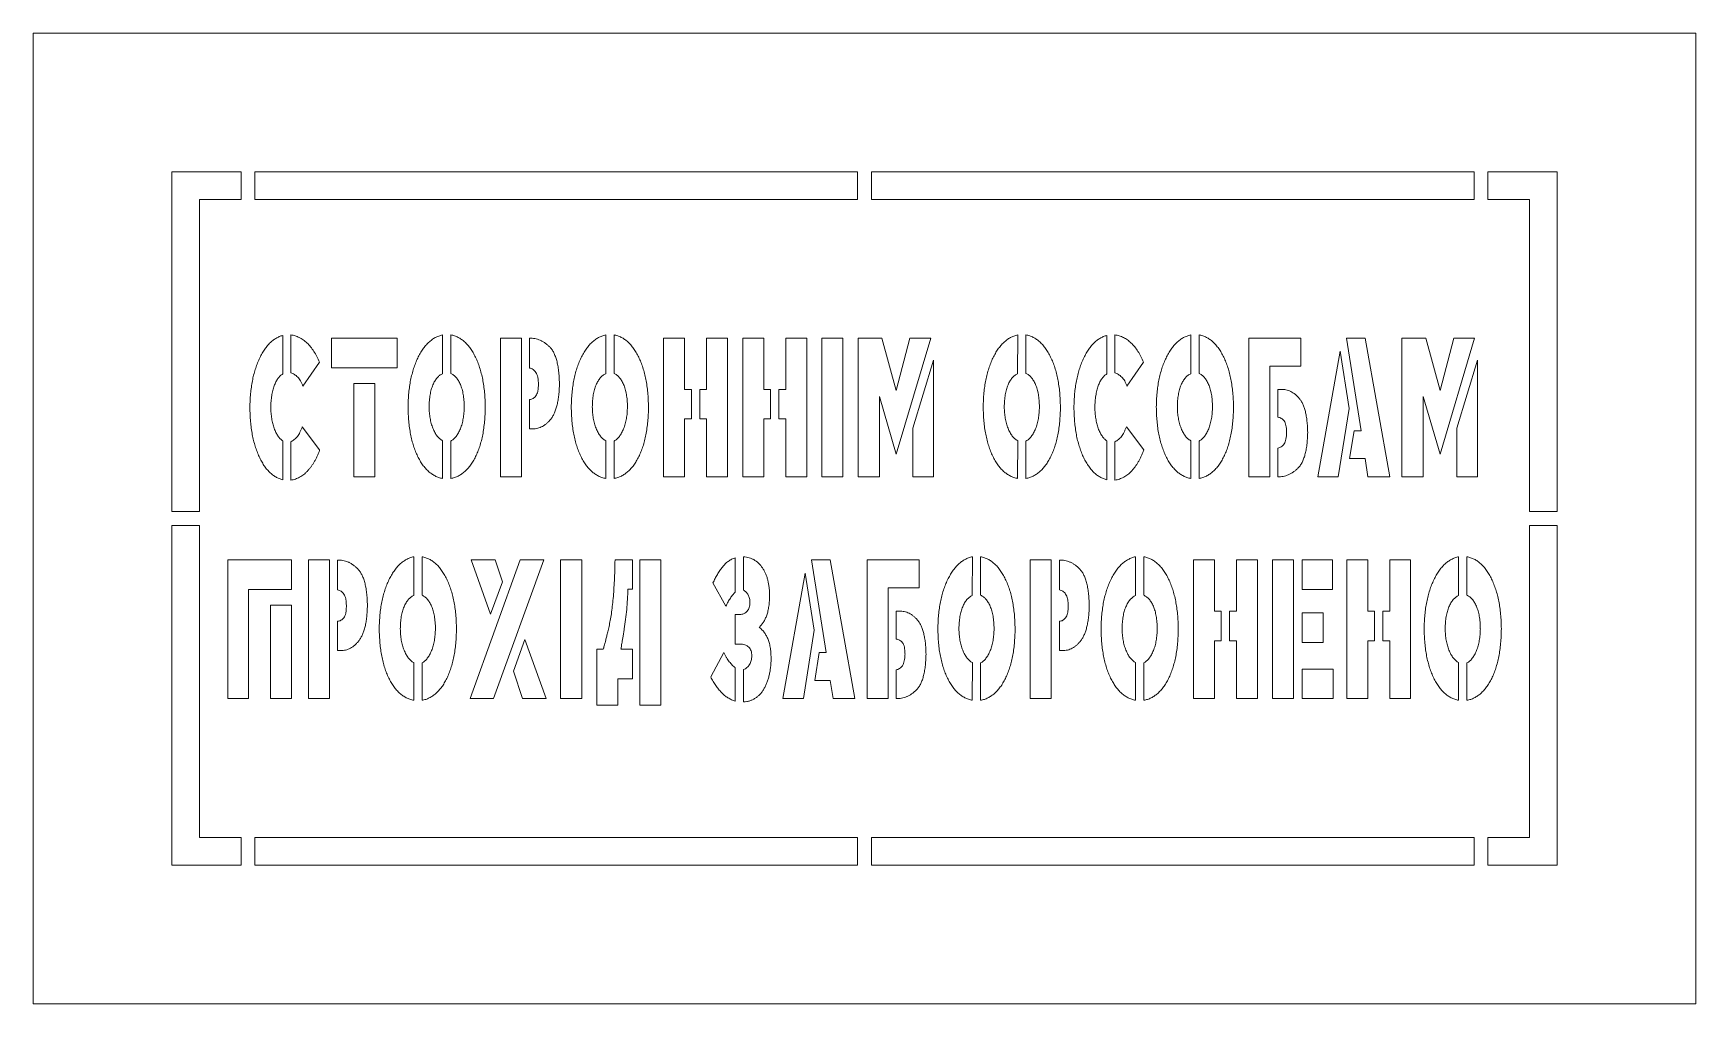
# Model space of a CAD drawing. Header units: millimetres. Extents: x -50 to 550, y -50 to 300.
import ezdxf

# ---------------------------------------------------------------- set-up
doc = ezdxf.new("R2010")
doc.units = ezdxf.units.MM

msp = doc.modelspace()

# ---------------------------------------------------------------- linework, layer by layer
at = {"color": 7, "linetype": 'Continuous', "lineweight": 15}
for p, q in [((-50, -50), (-50, 300)), ((-50, 300), (550, 300)), ((550, -50), (550, 300)), ((0, 250), (0, 127.5)), ((0, 250), (25, 250)), ((25, 250), (25, 240)), ((30, 250), (30, 240)), ((30, 250), (247.5, 250)), ((247.5, 250), (247.5, 240)), ((252.5, 250), (470, 250)), ((252.5, 250), (252.5, 240)), ((470, 250), (470, 240)), ((475, 250), (500, 250)), ((475, 250), (475, 240)), ((500, 250), (500, 127.5)), ((10, 240), (25, 240)), ((10, 240), (10, 127.5)), ((30, 240), (247.5, 240)), ((252.5, 240), (470, 240)), ((475, 240), (490, 240)), ((490, 240), (490, 127.5)), ((40.05, 177.13), (40.05, 191.04)), ((42.96, 191.22), (42.96, 177.52)), ((81.34, 190.04), (57.58, 190.04)), ((57.58, 190.04), (57.58, 179.38)), ((81.34, 179.38), (81.34, 190.04)), ((97.7, 177.23), (97.71, 191.23)), ((100.71, 191.22), (100.71, 177.3)), ((126.18, 190.04), (118.62, 190.04)), ((118.62, 190.04), (118.62, 140.04)), ((126.18, 140.04), (126.18, 190.04)), ((129.12, 190.03), (129.12, 179.25)), ((156.6, 177.23), (156.61, 191.23)), ((159.61, 191.22), (159.61, 177.3)), ((185.09, 190.04), (177.51, 190.04)), ((177.51, 190.04), (177.51, 140.04)), ((185.09, 171.56), (185.09, 190.04)), ((200.58, 190.04), (193.01, 190.04)), ((193.01, 190.04), (193.01, 171.56)), ((200.58, 140.04), (200.58, 190.04)), ((213.64, 190.04), (206.06, 190.04)), ((206.06, 190.04), (206.06, 140.04)), ((213.64, 171.56), (213.64, 190.04)), ((221.57, 190.04), (221.57, 171.56)), ((229.13, 190.04), (221.57, 190.04)), ((229.13, 140.04), (229.13, 190.04)), ((242.21, 190.04), (234.6, 190.04)), ((234.6, 190.04), (234.6, 140.04)), ((242.21, 140.04), (242.21, 190.04)), ((256.24, 190.04), (247.68, 190.04)), ((247.68, 190.04), (247.68, 140.04)), ((261.45, 171.11), (256.24, 190.04)), ((261.45, 148.18), (273.9, 190.04)), ((266.38, 190.04), (261.45, 171.11)), ((273.9, 190.04), (266.38, 190.04)), ((305.27, 177.23), (305.28, 191.23)), ((308.28, 191.22), (308.28, 177.3)), ((337.46, 177.13), (337.46, 191.04)), ((340.37, 191.22), (340.37, 177.52)), ((367.75, 177.23), (367.75, 191.23)), ((370.75, 191.22), (370.76, 177.3)), ((407.46, 190.04), (388.66, 190.04)), ((388.66, 190.04), (388.66, 140.04)), ((407.46, 179.98), (407.46, 190.04)), ((430.64, 190.04), (423.96, 190.04)), ((423.96, 190.04), (429.19, 156.65)), ((439.57, 140.04), (430.64, 190.04)), ((452.55, 190.04), (443.98, 190.04)), ((443.98, 190.04), (443.98, 140.04)), ((457.75, 171.11), (452.55, 190.04)), ((462.69, 190.04), (457.75, 171.11)), ((457.75, 148.18), (470.21, 190.04)), ((470.21, 190.04), (462.69, 190.04)), ((47.33, 172.76), (53.26, 181.38)), ((274.91, 182.09), (267.49, 157.61)), ((274.91, 140.04), (274.91, 182.09)), ((344.73, 172.76), (350.67, 181.38)), ((421.61, 185.33), (413.55, 140.04)), ((424.89, 164.69), (421.61, 185.33)), ((471.22, 182.09), (463.79, 157.61)), ((471.22, 140.04), (471.22, 182.09)), ((57.58, 179.38), (81.34, 179.38)), ((396.23, 179.98), (407.46, 179.98)), ((396.23, 140.04), (396.23, 179.98)), ((65.68, 173.7), (65.68, 140.04)), ((73.25, 173.7), (65.68, 173.7)), ((73.25, 140.04), (73.25, 173.7)), ((132.31, 173.42), (132.32, 173.43)), ((187.53, 171.56), (185.09, 171.56)), ((187.53, 160.9), (187.53, 171.56)), ((193.01, 171.56), (190.54, 171.56)), ((190.54, 171.56), (190.54, 160.9)), ((216.09, 171.56), (213.64, 171.56)), ((216.09, 160.9), (216.09, 171.56)), ((219.09, 171.56), (219.09, 160.9)), ((221.57, 171.56), (219.09, 171.56)), ((255.38, 169.04), (261.45, 148.18)), ((255.38, 140.04), (255.38, 169.04)), ((400.26, 171.55), (399.16, 171.55)), ((399.16, 171.55), (399.16, 161.51)), ((451.68, 140.04), (451.68, 169.04)), ((451.68, 169.04), (457.75, 148.18)), ((105.54, 165.23), (105.55, 165.24)), ((129.12, 167.92), (129.12, 157.37)), ((164.44, 165.23), (164.45, 165.24)), ((313.11, 165.23), (313.12, 165.24)), ((375.59, 165.23), (375.6, 165.24)), ((420.99, 140.04), (424.89, 164.69)), ((53.36, 149.71), (47.09, 158.09)), ((129.12, 157.37), (130.22, 157.37)), ((185.09, 140.04), (185.09, 160.9)), ((185.09, 160.9), (187.53, 160.9)), ((190.54, 160.9), (193.01, 160.9)), ((193.01, 160.9), (193.01, 140.04)), ((213.64, 140.04), (213.64, 160.9)), ((213.64, 160.9), (216.09, 160.9)), ((219.09, 160.9), (221.57, 160.9)), ((221.57, 160.9), (221.57, 140.04)), ((267.49, 157.61), (267.49, 140.04)), ((350.77, 149.71), (344.5, 158.09)), ((402.35, 156.11), (402.36, 156.12)), ((426.75, 156.65), (425.09, 146.59)), ((429.19, 156.65), (426.75, 156.65)), ((463.79, 157.61), (463.79, 140.04)), ((40.05, 138.97), (40.05, 153)), ((42.96, 152.68), (42.96, 138.84)), ((97.7, 139.43), (97.71, 153.05)), ((100.71, 152.92), (100.71, 139.44)), ((156.6, 139.43), (156.61, 153.05)), ((159.61, 152.92), (159.61, 139.44)), ((305.27, 139.43), (305.28, 153.05)), ((308.28, 152.92), (308.28, 139.44)), ((337.46, 138.97), (337.46, 153)), ((340.37, 152.68), (340.37, 138.84)), ((367.75, 139.43), (367.75, 153.05)), ((370.75, 152.92), (370.76, 139.44)), ((399.16, 150.41), (399.16, 140.04)), ((425.09, 146.59), (430.71, 146.59)), ((430.71, 146.59), (431.71, 140.04)), ((65.68, 140.04), (73.25, 140.04)), ((118.62, 140.04), (126.18, 140.04)), ((177.51, 140.04), (185.09, 140.04)), ((193.01, 140.04), (200.58, 140.04)), ((206.06, 140.04), (213.64, 140.04)), ((221.57, 140.04), (229.13, 140.04)), ((234.6, 140.04), (242.21, 140.04)), ((247.68, 140.04), (255.38, 140.04)), ((267.49, 140.04), (274.91, 140.04)), ((388.66, 140.04), (396.23, 140.04)), ((413.55, 140.04), (420.99, 140.04)), ((431.71, 140.04), (439.57, 140.04)), ((443.98, 140.04), (451.68, 140.04)), ((463.79, 140.04), (471.22, 140.04)), ((0, 127.5), (10, 127.5)), ((500, 127.5), (490, 127.5)), ((0, 122.5), (10, 122.5)), ((0, 122.5), (0, 0)), ((10, 122.5), (10, 10)), ((490, 122.5), (490, 10)), ((500, 122.5), (490, 122.5)), ((500, 122.5), (500, 0)), ((20.17, 110.04), (20.17, 60.04)), ((43.26, 110.04), (20.17, 110.04)), ((43.26, 99.38), (43.26, 110.04)), ((56.88, 110.04), (49.32, 110.04)), ((49.32, 110.04), (49.32, 60.04)), ((56.88, 60.04), (56.88, 110.04)), ((59.82, 110.03), (59.82, 99.25)), ((87.3, 97.23), (87.31, 111.23)), ((90.31, 111.22), (90.31, 97.3)), ((125.71, 110.04), (107.65, 60.04)), ((116.65, 110.04), (108.03, 110.04)), ((108.03, 110.04), (115.06, 90.53)), ((116.13, 60.04), (134.23, 110.04)), ((119.3, 102.16), (116.65, 110.04)), ((134.23, 110.04), (125.71, 110.04)), ((147.94, 110.04), (140.32, 110.04)), ((140.32, 110.04), (140.32, 60.04)), ((147.94, 60.04), (147.94, 110.04)), ((166.33, 110.04), (159.96, 110.04)), ((166.33, 99.52), (166.33, 110.04)), ((176.46, 110.04), (168.9, 110.04)), ((168.9, 110.04), (168.9, 57.65)), ((176.46, 57.65), (176.46, 110.04)), ((203.35, 98.46), (203.36, 110.84)), ((206.33, 111.22), (206.33, 99.12)), ((237.59, 110.04), (230.9, 110.04)), ((230.9, 110.04), (236.14, 76.65)), ((246.51, 60.04), (237.59, 110.04)), ((269.73, 110.04), (250.93, 110.04)), ((250.93, 110.04), (250.93, 60.04)), ((269.73, 99.98), (269.73, 110.04)), ((288.91, 97.23), (288.92, 111.23)), ((291.92, 111.22), (291.92, 97.3)), ((317.39, 110.04), (309.82, 110.04)), ((309.82, 110.04), (309.82, 60.04)), ((317.39, 60.04), (317.39, 110.04)), ((320.32, 110.03), (320.32, 99.25)), ((347.81, 97.23), (347.81, 111.23)), ((350.81, 111.22), (350.81, 97.3)), ((376.29, 110.04), (368.71, 110.04)), ((368.71, 110.04), (368.71, 60.04)), ((376.29, 91.56), (376.29, 110.04)), ((391.78, 110.04), (384.22, 110.04)), ((384.22, 110.04), (384.22, 91.56)), ((391.78, 60.04), (391.78, 110.04)), ((404.84, 110.04), (397.28, 110.04)), ((397.28, 110.04), (397.28, 60.04)), ((404.84, 60.04), (404.84, 110.04)), ((418.89, 110.04), (408, 110.04)), ((408, 110.04), (408, 99.38)), ((418.89, 99.38), (418.89, 110.04)), ((431.62, 110.04), (424.03, 110.04)), ((424.03, 110.04), (424.03, 60.04)), ((431.62, 91.56), (431.62, 110.04)), ((447.11, 110.04), (439.54, 110.04)), ((439.54, 110.04), (439.54, 91.56)), ((447.11, 60.04), (447.11, 110.04)), ((464.41, 97.23), (464.42, 111.23)), ((467.42, 111.22), (467.42, 97.3)), ((115.06, 90.53), (119.3, 102.16)), ((228.56, 105.33), (220.49, 60.04)), ((231.83, 84.69), (228.56, 105.33)), ((27.73, 60.04), (27.73, 99.38)), ((27.73, 99.38), (43.26, 99.38)), ((164.6, 99.52), (166.33, 99.52)), ((195.32, 101.75), (199.98, 93.33)), ((258.49, 99.98), (269.73, 99.98)), ((258.49, 60.04), (258.49, 99.98)), ((408, 99.38), (418.89, 99.38)), ((35.64, 93.7), (35.64, 60.04)), ((43.26, 93.7), (35.64, 93.7)), ((43.26, 60.04), (43.26, 93.7)), ((63.01, 93.42), (63.02, 93.43)), ((204.88, 90.36), (203.3, 90.37)), ((203.3, 90.37), (203.3, 79.71)), ((262.52, 91.55), (261.43, 91.55)), ((261.43, 91.55), (261.43, 81.51)), ((323.52, 93.42), (323.53, 93.43)), ((378.74, 91.56), (376.29, 91.56)), ((378.74, 80.9), (378.74, 91.56)), ((384.22, 91.56), (381.74, 91.56)), ((381.74, 91.56), (381.74, 80.9)), ((415.58, 90.96), (408, 90.96)), ((408, 90.96), (408, 80.31)), ((415.58, 80.31), (415.58, 90.96)), ((434.06, 91.56), (431.62, 91.56)), ((434.06, 80.9), (434.06, 91.56)), ((439.54, 91.56), (437.06, 91.56)), ((437.06, 91.56), (437.06, 80.9)), ((59.82, 87.92), (59.82, 77.37)), ((95.14, 85.23), (95.15, 85.24)), ((227.94, 60.04), (231.83, 84.69)), ((296.75, 85.23), (296.76, 85.24)), ((320.32, 87.92), (320.32, 77.37)), ((355.65, 85.23), (355.66, 85.24)), ((472.25, 85.23), (472.26, 85.24)), ((127.47, 81.42), (123.3, 69.92)), ((135.16, 60.04), (127.47, 81.42)), ((203.3, 79.71), (204.92, 79.71)), ((376.29, 60.04), (376.29, 80.9)), ((376.29, 80.9), (378.74, 80.9)), ((381.74, 80.9), (384.22, 80.9)), ((384.22, 80.9), (384.22, 60.04)), ((408, 80.31), (415.58, 80.31)), ((431.62, 60.04), (431.62, 80.9)), ((431.62, 80.9), (434.06, 80.9)), ((437.06, 80.9), (439.54, 80.9)), ((439.54, 80.9), (439.54, 60.04)), ((59.82, 77.37), (60.92, 77.37)), ((87.3, 59.43), (87.31, 73.05)), ((90.31, 72.92), (90.31, 59.44)), ((155.65, 77.85), (153.4, 77.85)), ((153.4, 77.85), (153.4, 57.65)), ((166.33, 77.85), (162.12, 77.85)), ((166.33, 67.19), (166.33, 77.85)), ((199.18, 76.62), (194.5, 67.86)), ((233.69, 76.65), (232.04, 66.59)), ((236.14, 76.65), (233.69, 76.65)), ((264.62, 76.11), (264.63, 76.12)), ((288.91, 59.43), (288.92, 73.05)), ((291.92, 72.92), (291.92, 59.44)), ((320.32, 77.37), (321.42, 77.37)), ((347.81, 59.43), (347.81, 73.05)), ((350.81, 72.92), (350.81, 59.44)), ((464.41, 59.43), (464.42, 73.05)), ((467.42, 72.92), (467.42, 59.44)), ((123.3, 69.92), (126.58, 60.04)), ((160.96, 57.65), (160.96, 67.19)), ((160.96, 67.19), (166.33, 67.19)), ((203.35, 59.16), (203.36, 71.21)), ((206.38, 70.56), (206.39, 58.84)), ((232.04, 66.59), (237.66, 66.59)), ((237.66, 66.59), (238.66, 60.04)), ((261.43, 70.41), (261.43, 60.04)), ((419.1, 70.69), (408, 70.69)), ((408, 70.69), (408, 60.04)), ((419.1, 60.04), (419.1, 70.69)), ((20.17, 60.04), (27.73, 60.04)), ((35.64, 60.04), (43.26, 60.04)), ((49.32, 60.04), (56.88, 60.04)), ((107.65, 60.04), (116.13, 60.04)), ((126.58, 60.04), (135.16, 60.04)), ((140.32, 60.04), (147.94, 60.04)), ((220.49, 60.04), (227.94, 60.04)), ((238.66, 60.04), (246.51, 60.04)), ((250.93, 60.04), (258.49, 60.04)), ((309.82, 60.04), (317.39, 60.04)), ((368.71, 60.04), (376.29, 60.04)), ((384.22, 60.04), (391.78, 60.04)), ((397.28, 60.04), (404.84, 60.04)), ((408, 60.04), (419.1, 60.04)), ((424.03, 60.04), (431.62, 60.04)), ((439.54, 60.04), (447.11, 60.04)), ((153.4, 57.65), (160.96, 57.65)), ((168.9, 57.65), (176.46, 57.65)), ((10, 10), (25, 10)), ((25, 0), (25, 10)), ((30, 10), (247.5, 10)), ((30, 0), (30, 10)), ((247.5, 0), (247.5, 10)), ((252.5, 0), (252.5, 10)), ((252.5, 10), (470, 10)), ((470, 0), (470, 10)), ((475, 10), (490, 10)), ((475, 0), (475, 10)), ((0, 0), (25, 0)), ((30, 0), (247.5, 0)), ((252.5, 0), (470, 0)), ((475, 0), (500, 0)), ((-50, -50), (550, -50))]:
    msp.add_line(p, q, dxfattribs=at)
for points, knots in [([(40.05, 191.04), (39.62, 190.9), (38.76, 190.63), (37.54, 189.99), (36.37, 189.19), (35.28, 188.2), (34.24, 187.04), (33.28, 185.7), (32.36, 184.18), (31.53, 182.5), (30.76, 180.68), (30.09, 178.75), (29.52, 176.72), (29.06, 174.58), (28.69, 172.34), (28.4, 170), (28.24, 167.55), (28.2, 165.89), (28.19, 165.04)], [0, 0, 0, 0, 0.04447, 0.089338, 0.13546, 0.183691, 0.234749, 0.288996, 0.347083, 0.409235, 0.474536, 0.541775, 0.611225, 0.683136, 0.757782, 0.83564, 0.916209, 1, 1, 1, 1]), ([(53.26, 181.38), (52.96, 182.08), (52.37, 183.41), (51.33, 185.27), (50.16, 186.89), (49.07, 188.06), (48.17, 188.89), (47.47, 189.42), (46.76, 189.88), (46.04, 190.3), (45.29, 190.62), (44.53, 190.89), (43.75, 191.11), (43.22, 191.18), (42.96, 191.22)], [0, 0, 0, 0, 0.1516454, 0.2935101, 0.4269803, 0.5527513, 0.6132435, 0.6719907, 0.728724, 0.7840306, 0.8384868, 0.8927284, 0.9462772, 1, 1, 1, 1]), ([(97.71, 191.23), (97.25, 191.1), (96.34, 190.85), (95.04, 190.25), (93.82, 189.47), (92.66, 188.52), (91.58, 187.37), (90.56, 186.04), (89.61, 184.53), (88.73, 182.86), (87.95, 181.03), (87.25, 179.1), (86.67, 177.05), (86.17, 174.9), (85.79, 172.63), (85.52, 170.26), (85.32, 167.78), (85.29, 166.09), (85.28, 165.23)], [0, 0, 0, 0, 0.046186, 0.092075, 0.138569, 0.187139, 0.238062, 0.292213, 0.349866, 0.411433, 0.476058, 0.542943, 0.611876, 0.683568, 0.758114, 0.835482, 0.916173, 1, 1, 1, 1]), ([(113.14, 165.23), (113.11, 166.12), (113.07, 167.86), (112.9, 170.41), (112.61, 172.83), (112.23, 175.14), (111.74, 177.33), (111.14, 179.39), (110.45, 181.33), (109.65, 183.14), (108.77, 184.8), (107.82, 186.28), (106.81, 187.58), (105.72, 188.69), (104.57, 189.62), (103.35, 190.35), (102.06, 190.91), (101.16, 191.12), (100.71, 191.22)], [0, 0, 0, 0, 0.0862973, 0.1688304, 0.2480985, 0.3236104, 0.3959698, 0.4653597, 0.5320437, 0.596319, 0.6571691, 0.7138872, 0.7671602, 0.8170639, 0.8644941, 0.9102165, 0.9550844, 1, 1, 1, 1]), ([(139.9, 173.68), (139.87, 174.47), (139.82, 175.99), (139.63, 178.15), (139.35, 180.12), (138.96, 181.88), (138.47, 183.43), (137.9, 184.78), (137.23, 185.93), (136.42, 186.86), (135.58, 187.63), (134.72, 188.3), (133.83, 188.85), (132.94, 189.32), (132.01, 189.65), (131.06, 189.9), (130.09, 190.03), (129.44, 190.03), (129.12, 190.03)], [0, 0, 0, 0, 0.107175, 0.205796, 0.295282, 0.376488, 0.449947, 0.515651, 0.575585, 0.630317, 0.681928, 0.730917, 0.777702, 0.823514, 0.867526, 0.911491, 0.955729, 1, 1, 1, 1]), ([(156.61, 191.23), (156.15, 191.1), (155.24, 190.85), (153.94, 190.25), (152.72, 189.47), (151.56, 188.52), (150.47, 187.37), (149.46, 186.04), (148.51, 184.53), (147.63, 182.86), (146.85, 181.03), (146.14, 179.1), (145.56, 177.05), (145.07, 174.9), (144.69, 172.63), (144.42, 170.26), (144.22, 167.78), (144.19, 166.09), (144.17, 165.23)], [0, 0, 0, 0, 0.0461864, 0.0920753, 0.1385693, 0.1871386, 0.2380624, 0.2922127, 0.3498659, 0.4114334, 0.476058, 0.5429427, 0.6118761, 0.6835684, 0.758114, 0.8354823, 0.9161735, 1, 1, 1, 1]), ([(172.03, 165.23), (172.01, 166.12), (171.97, 167.86), (171.8, 170.41), (171.5, 172.83), (171.13, 175.14), (170.64, 177.33), (170.04, 179.39), (169.34, 181.33), (168.55, 183.14), (167.67, 184.8), (166.72, 186.28), (165.71, 187.58), (164.62, 188.69), (163.47, 189.62), (162.25, 190.35), (160.96, 190.91), (160.06, 191.12), (159.61, 191.22)], [0, 0, 0, 0, 0.086297, 0.16883, 0.248098, 0.32361, 0.39597, 0.46536, 0.532044, 0.596319, 0.657169, 0.713887, 0.76716, 0.817064, 0.864494, 0.910216, 0.955084, 1, 1, 1, 1]), ([(305.28, 191.23), (304.82, 191.1), (303.91, 190.85), (302.62, 190.25), (301.39, 189.47), (300.23, 188.52), (299.15, 187.37), (298.13, 186.04), (297.18, 184.53), (296.3, 182.86), (295.52, 181.03), (294.82, 179.1), (294.24, 177.05), (293.74, 174.9), (293.36, 172.63), (293.09, 170.26), (292.89, 167.78), (292.86, 166.09), (292.85, 165.23)], [0, 0, 0, 0, 0.0461864, 0.0920753, 0.1385693, 0.1871386, 0.2380624, 0.2922127, 0.3498659, 0.4114334, 0.476058, 0.5429427, 0.6118761, 0.6835684, 0.758114, 0.8354823, 0.9161735, 1, 1, 1, 1]), ([(320.71, 165.23), (320.68, 166.12), (320.64, 167.86), (320.47, 170.41), (320.18, 172.83), (319.8, 175.14), (319.31, 177.33), (318.71, 179.39), (318.02, 181.33), (317.22, 183.14), (316.34, 184.8), (315.39, 186.28), (314.38, 187.58), (313.29, 188.69), (312.14, 189.62), (310.92, 190.35), (309.63, 190.91), (308.73, 191.12), (308.28, 191.22)], [0, 0, 0, 0, 0.0862973, 0.1688304, 0.2480985, 0.3236104, 0.3959698, 0.4653597, 0.5320437, 0.596319, 0.6571691, 0.7138872, 0.7671602, 0.8170639, 0.8644941, 0.9102165, 0.9550844, 1, 1, 1, 1]), ([(337.46, 191.04), (337.03, 190.9), (336.16, 190.63), (334.95, 189.99), (333.78, 189.19), (332.69, 188.2), (331.65, 187.04), (330.68, 185.7), (329.77, 184.18), (328.93, 182.5), (328.16, 180.68), (327.49, 178.75), (326.93, 176.72), (326.46, 174.58), (326.09, 172.34), (325.81, 170), (325.65, 167.55), (325.61, 165.89), (325.59, 165.04)], [0, 0, 0, 0, 0.04447, 0.089338, 0.13546, 0.183691, 0.234749, 0.288996, 0.347083, 0.409235, 0.474536, 0.541775, 0.611225, 0.683136, 0.757782, 0.83564, 0.916209, 1, 1, 1, 1]), ([(350.67, 181.38), (350.37, 182.08), (349.78, 183.41), (348.74, 185.27), (347.56, 186.89), (346.48, 188.06), (345.58, 188.89), (344.88, 189.42), (344.17, 189.88), (343.45, 190.3), (342.7, 190.62), (341.94, 190.89), (341.16, 191.11), (340.63, 191.18), (340.37, 191.22)], [0, 0, 0, 0, 0.151645, 0.29351, 0.42698, 0.552751, 0.613244, 0.671991, 0.728724, 0.784031, 0.838487, 0.892728, 0.946277, 1, 1, 1, 1]), ([(367.75, 191.23), (367.3, 191.1), (366.39, 190.85), (365.09, 190.25), (363.86, 189.47), (362.7, 188.52), (361.62, 187.37), (360.61, 186.04), (359.66, 184.53), (358.78, 182.86), (358, 181.03), (357.29, 179.1), (356.71, 177.05), (356.21, 174.9), (355.84, 172.63), (355.56, 170.26), (355.37, 167.78), (355.34, 166.09), (355.32, 165.23)], [0, 0, 0, 0, 0.0461864, 0.0920753, 0.1385693, 0.1871386, 0.2380624, 0.2922127, 0.3498659, 0.4114334, 0.476058, 0.5429427, 0.6118761, 0.6835684, 0.758114, 0.8354823, 0.9161735, 1, 1, 1, 1]), ([(383.18, 165.23), (383.16, 166.12), (383.12, 167.86), (382.94, 170.41), (382.65, 172.83), (382.28, 175.14), (381.78, 177.33), (381.19, 179.39), (380.49, 181.33), (379.7, 183.14), (378.82, 184.8), (377.86, 186.28), (376.86, 187.58), (375.77, 188.69), (374.62, 189.62), (373.39, 190.35), (372.11, 190.91), (371.21, 191.12), (370.75, 191.22)], [0, 0, 0, 0, 0.0862973, 0.1688304, 0.2480985, 0.3236104, 0.3959698, 0.4653597, 0.5320437, 0.596319, 0.6571691, 0.7138872, 0.7671602, 0.8170639, 0.8644941, 0.9102165, 0.9550844, 1, 1, 1, 1]), ([(35.75, 165.04), (35.76, 165.78), (35.8, 167.21), (36.03, 169.26), (36.4, 171.13), (36.83, 172.56), (37.25, 173.59), (37.57, 174.3), (37.92, 174.93), (38.29, 175.5), (38.7, 176.01), (39.13, 176.45), (39.57, 176.83), (39.89, 177.03), (40.05, 177.13)], [0, 0, 0, 0, 0.1671403, 0.3211794, 0.4637146, 0.5952463, 0.6570172, 0.7148562, 0.7692938, 0.8202705, 0.8685105, 0.9144692, 0.9581339, 1, 1, 1, 1]), ([(42.96, 177.52), (43.18, 177.45), (43.62, 177.3), (44.26, 176.95), (44.87, 176.52), (45.46, 175.98), (46.02, 175.35), (46.52, 174.59), (46.96, 173.72), (47.2, 173.09), (47.33, 172.76)], [0, 0, 0, 0, 0.1032951, 0.208794, 0.3211803, 0.4390235, 0.5648111, 0.6998415, 0.8431392, 1, 1, 1, 1]), ([(92.87, 165.23), (92.89, 166), (92.93, 167.48), (93.19, 169.58), (93.6, 171.46), (94.09, 172.89), (94.56, 173.9), (94.92, 174.58), (95.32, 175.18), (95.73, 175.74), (96.19, 176.21), (96.66, 176.62), (97.16, 176.97), (97.52, 177.15), (97.7, 177.23)], [0, 0, 0, 0, 0.1703976, 0.3253505, 0.4674047, 0.5967857, 0.6572874, 0.7134936, 0.7669897, 0.8179232, 0.865499, 0.9117339, 0.9561018, 1, 1, 1, 1]), ([(100.71, 177.3), (100.88, 177.22), (101.23, 177.05), (101.72, 176.73), (102.19, 176.34), (102.63, 175.88), (103.04, 175.34), (103.45, 174.74), (103.82, 174.07), (104.16, 173.33), (104.48, 172.53), (104.76, 171.67), (104.99, 170.74), (105.18, 169.75), (105.34, 168.71), (105.45, 167.6), (105.53, 166.44), (105.54, 165.64), (105.54, 165.23)], [0, 0, 0, 0, 0.041844, 0.084239, 0.128796, 0.175126, 0.224681, 0.277293, 0.333496, 0.393022, 0.456124, 0.522804, 0.593139, 0.666206, 0.743506, 0.825118, 0.910588, 1, 1, 1, 1]), ([(129.12, 179.25), (129.34, 179.2), (129.78, 179.09), (130.4, 178.77), (130.94, 178.3), (131.43, 177.69), (131.83, 176.9), (132.1, 175.92), (132.28, 174.74), (132.3, 173.88), (132.31, 173.42)], [0, 0, 0, 0, 0.094293, 0.186667, 0.28407, 0.389053, 0.507242, 0.646459, 0.809926, 1, 1, 1, 1]), ([(151.76, 165.23), (151.79, 166), (151.83, 167.48), (152.09, 169.58), (152.5, 171.46), (152.98, 172.89), (153.45, 173.9), (153.81, 174.58), (154.22, 175.18), (154.63, 175.74), (155.09, 176.21), (155.56, 176.62), (156.06, 176.97), (156.42, 177.15), (156.6, 177.23)], [0, 0, 0, 0, 0.1703976, 0.3253505, 0.4674047, 0.5967857, 0.6572874, 0.7134936, 0.7669897, 0.8179232, 0.865499, 0.9117339, 0.9561018, 1, 1, 1, 1]), ([(159.61, 177.3), (159.78, 177.22), (160.13, 177.05), (160.62, 176.73), (161.08, 176.34), (161.53, 175.88), (161.94, 175.34), (162.35, 174.74), (162.71, 174.07), (163.06, 173.33), (163.37, 172.53), (163.66, 171.67), (163.88, 170.74), (164.08, 169.75), (164.24, 168.71), (164.35, 167.6), (164.42, 166.44), (164.44, 165.64), (164.44, 165.23)], [0, 0, 0, 0, 0.0418443, 0.0842385, 0.1287961, 0.1751262, 0.2246807, 0.2772932, 0.3334957, 0.3930215, 0.4561241, 0.5228035, 0.5931395, 0.6662061, 0.7435056, 0.8251182, 0.9105875, 1, 1, 1, 1]), ([(300.44, 165.23), (300.46, 166), (300.5, 167.48), (300.76, 169.58), (301.17, 171.46), (301.66, 172.89), (302.13, 173.9), (302.49, 174.58), (302.9, 175.18), (303.3, 175.74), (303.76, 176.21), (304.23, 176.62), (304.73, 176.97), (305.09, 177.15), (305.27, 177.23)], [0, 0, 0, 0, 0.1703976, 0.3253505, 0.4674047, 0.5967857, 0.6572874, 0.7134936, 0.7669897, 0.8179232, 0.865499, 0.9117339, 0.9561018, 1, 1, 1, 1]), ([(308.28, 177.3), (308.45, 177.22), (308.8, 177.05), (309.29, 176.73), (309.76, 176.34), (310.2, 175.88), (310.61, 175.34), (311.02, 174.74), (311.39, 174.07), (311.73, 173.33), (312.05, 172.53), (312.33, 171.67), (312.56, 170.74), (312.75, 169.75), (312.91, 168.71), (313.02, 167.6), (313.1, 166.44), (313.11, 165.64), (313.11, 165.23)], [0, 0, 0, 0, 0.041844, 0.084239, 0.128796, 0.175126, 0.224681, 0.277293, 0.333496, 0.393022, 0.456124, 0.522804, 0.593139, 0.666206, 0.743506, 0.825118, 0.910588, 1, 1, 1, 1]), ([(333.16, 165.04), (333.17, 165.78), (333.2, 167.21), (333.44, 169.26), (333.8, 171.13), (334.23, 172.56), (334.65, 173.59), (334.97, 174.3), (335.33, 174.93), (335.7, 175.5), (336.1, 176.01), (336.53, 176.45), (336.98, 176.83), (337.3, 177.03), (337.46, 177.13)], [0, 0, 0, 0, 0.16714, 0.321179, 0.463715, 0.595246, 0.657017, 0.714856, 0.769294, 0.82027, 0.86851, 0.914469, 0.958134, 1, 1, 1, 1]), ([(340.37, 177.52), (340.59, 177.45), (341.03, 177.3), (341.66, 176.95), (342.28, 176.52), (342.87, 175.98), (343.43, 175.35), (343.93, 174.59), (344.37, 173.72), (344.61, 173.09), (344.73, 172.76)], [0, 0, 0, 0, 0.103295, 0.208794, 0.32118, 0.439023, 0.564811, 0.699841, 0.843139, 1, 1, 1, 1]), ([(362.91, 165.23), (362.93, 166), (362.97, 167.48), (363.24, 169.58), (363.64, 171.46), (364.13, 172.89), (364.6, 173.9), (364.96, 174.58), (365.37, 175.18), (365.78, 175.74), (366.24, 176.21), (366.71, 176.62), (367.2, 176.97), (367.57, 177.15), (367.75, 177.23)], [0, 0, 0, 0, 0.1703976, 0.3253505, 0.4674047, 0.5967857, 0.6572874, 0.7134936, 0.7669897, 0.8179232, 0.865499, 0.9117339, 0.9561018, 1, 1, 1, 1]), ([(370.76, 177.3), (370.93, 177.22), (371.28, 177.05), (371.77, 176.73), (372.23, 176.34), (372.67, 175.88), (373.09, 175.34), (373.49, 174.74), (373.86, 174.07), (374.21, 173.33), (374.52, 172.53), (374.8, 171.67), (375.03, 170.74), (375.23, 169.75), (375.39, 168.71), (375.49, 167.6), (375.57, 166.44), (375.58, 165.64), (375.59, 165.23)], [0, 0, 0, 0, 0.041844, 0.084239, 0.128796, 0.175126, 0.224681, 0.277293, 0.333496, 0.393022, 0.456124, 0.522804, 0.593139, 0.666206, 0.743506, 0.825118, 0.910588, 1, 1, 1, 1]), ([(132.32, 173.43), (132.3, 172.96), (132.27, 172.09), (132.11, 170.91), (131.83, 169.95), (131.42, 169.21), (130.92, 168.68), (130.38, 168.27), (129.77, 168), (129.33, 167.95), (129.12, 167.92)], [0, 0, 0, 0, 0.198716, 0.366621, 0.505834, 0.620896, 0.721593, 0.814888, 0.906417, 1, 1, 1, 1]), ([(130.22, 157.37), (130.53, 157.37), (131.14, 157.37), (132.05, 157.53), (132.94, 157.8), (133.79, 158.2), (134.62, 158.72), (135.41, 159.35), (136.17, 160.11), (136.91, 160.98), (137.58, 162.01), (138.18, 163.19), (138.68, 164.54), (139.09, 166.05), (139.42, 167.73), (139.67, 169.57), (139.84, 171.57), (139.88, 172.96), (139.9, 173.68)], [0, 0, 0, 0, 0.043951, 0.087276, 0.130628, 0.174797, 0.22053, 0.268501, 0.318673, 0.372785, 0.430355, 0.492635, 0.560411, 0.634507, 0.714971, 0.8026, 0.897681, 1, 1, 1, 1]), ([(409.95, 156.05), (409.92, 156.76), (409.88, 158.13), (409.72, 160.09), (409.47, 161.88), (409.14, 163.5), (408.72, 164.96), (408.23, 166.24), (407.63, 167.36), (406.95, 168.31), (406.2, 169.09), (405.46, 169.8), (404.65, 170.36), (403.84, 170.84), (402.98, 171.18), (402.1, 171.43), (401.18, 171.55), (400.57, 171.55), (400.26, 171.55)], [0, 0, 0, 0, 0.103993, 0.199634, 0.287615, 0.368243, 0.441481, 0.508303, 0.569615, 0.62553, 0.678187, 0.727971, 0.775446, 0.821373, 0.865949, 0.910205, 0.954614, 1, 1, 1, 1]), ([(28.19, 165.04), (28.2, 164.16), (28.24, 162.46), (28.41, 159.95), (28.67, 157.57), (29.04, 155.29), (29.5, 153.13), (30.07, 151.09), (30.73, 149.15), (31.49, 147.34), (32.32, 145.68), (33.23, 144.18), (34.19, 142.86), (35.24, 141.72), (36.34, 140.75), (37.51, 139.98), (38.74, 139.34), (39.62, 139.09), (40.05, 138.97)], [0, 0, 0, 0, 0.085813, 0.167806, 0.246756, 0.321883, 0.394329, 0.463726, 0.530528, 0.595103, 0.656262, 0.713537, 0.76702, 0.817144, 0.864957, 0.91076, 0.955401, 1, 1, 1, 1]), ([(40.05, 153), (39.74, 153.25), (39.07, 153.75), (38.28, 154.81), (37.53, 156.07), (36.92, 157.58), (36.4, 159.25), (36.04, 161.07), (35.8, 163.01), (35.77, 164.35), (35.75, 165.04)], [0, 0, 0, 0, 0.090131, 0.18851, 0.298849, 0.422135, 0.556461, 0.696191, 0.843974, 1, 1, 1, 1]), ([(85.28, 165.23), (85.29, 164.35), (85.33, 162.62), (85.51, 160.09), (85.77, 157.68), (86.15, 155.4), (86.63, 153.23), (87.23, 151.2), (87.89, 149.27), (88.69, 147.49), (89.55, 145.85), (90.5, 144.39), (91.51, 143.1), (92.6, 142), (93.77, 141.07), (95.01, 140.33), (96.32, 139.77), (97.24, 139.54), (97.7, 139.43)], [0, 0, 0, 0, 0.086074, 0.16868, 0.247336, 0.322593, 0.394623, 0.463371, 0.529583, 0.593196, 0.653646, 0.709948, 0.762987, 0.813331, 0.861213, 0.907819, 0.953846, 1, 1, 1, 1]), ([(97.71, 153.05), (97.53, 153.15), (97.17, 153.35), (96.67, 153.76), (96.2, 154.22), (95.76, 154.75), (95.32, 155.34), (94.94, 156.02), (94.56, 156.75), (94.11, 157.83), (93.61, 159.29), (93.2, 161.16), (92.93, 163.15), (92.89, 164.53), (92.87, 165.23)], [0, 0, 0, 0, 0.04526, 0.091407, 0.140145, 0.190035, 0.243819, 0.300701, 0.360519, 0.424407, 0.558417, 0.69831, 0.844913, 1, 1, 1, 1]), ([(105.55, 165.24), (105.53, 164.51), (105.48, 163.1), (105.22, 161.06), (104.79, 159.15), (104.3, 157.68), (103.83, 156.59), (103.47, 155.85), (103.06, 155.19), (102.65, 154.59), (102.21, 154.06), (101.73, 153.62), (101.24, 153.23), (100.88, 153.02), (100.71, 152.92)], [0, 0, 0, 0, 0.1580763, 0.3073275, 0.4480366, 0.5820725, 0.6453616, 0.7052218, 0.7613347, 0.8142235, 0.8636463, 0.9109911, 0.9562888, 1, 1, 1, 1]), ([(100.71, 139.44), (101.16, 139.54), (102.07, 139.73), (103.36, 140.28), (104.59, 141), (105.75, 141.9), (106.83, 142.98), (107.85, 144.25), (108.8, 145.7), (109.68, 147.32), (110.47, 149.1), (111.17, 151.02), (111.75, 153.07), (112.24, 155.25), (112.62, 157.56), (112.89, 160), (113.09, 162.57), (113.12, 164.33), (113.14, 165.23)], [0, 0, 0, 0, 0.045199, 0.090393, 0.135974, 0.183441, 0.232883, 0.285403, 0.341568, 0.401575, 0.464855, 0.531213, 0.600191, 0.672814, 0.748602, 0.828425, 0.912186, 1, 1, 1, 1]), ([(144.17, 165.23), (144.19, 164.35), (144.22, 162.62), (144.41, 160.09), (144.67, 157.68), (145.05, 155.4), (145.53, 153.23), (146.12, 151.2), (146.79, 149.27), (147.59, 147.49), (148.45, 145.85), (149.39, 144.39), (150.41, 143.1), (151.5, 142), (152.67, 141.07), (153.9, 140.33), (155.22, 139.77), (156.14, 139.54), (156.6, 139.43)], [0, 0, 0, 0, 0.086074, 0.16868, 0.247336, 0.322593, 0.394623, 0.463371, 0.529583, 0.593196, 0.653646, 0.709948, 0.762987, 0.813331, 0.861213, 0.907819, 0.953846, 1, 1, 1, 1]), ([(156.61, 153.05), (156.43, 153.15), (156.06, 153.35), (155.57, 153.76), (155.1, 154.22), (154.65, 154.75), (154.22, 155.34), (153.84, 156.02), (153.46, 156.75), (153, 157.83), (152.51, 159.29), (152.1, 161.16), (151.83, 163.15), (151.79, 164.53), (151.76, 165.23)], [0, 0, 0, 0, 0.04526, 0.091407, 0.140145, 0.190035, 0.243819, 0.300701, 0.360519, 0.424407, 0.558417, 0.69831, 0.844913, 1, 1, 1, 1]), ([(164.45, 165.24), (164.42, 164.51), (164.37, 163.1), (164.12, 161.06), (163.69, 159.15), (163.2, 157.68), (162.73, 156.59), (162.36, 155.85), (161.96, 155.19), (161.54, 154.59), (161.11, 154.06), (160.63, 153.62), (160.13, 153.23), (159.78, 153.02), (159.61, 152.92)], [0, 0, 0, 0, 0.158076, 0.307327, 0.448037, 0.582072, 0.645362, 0.705222, 0.761335, 0.814224, 0.863646, 0.910991, 0.956289, 1, 1, 1, 1]), ([(159.61, 139.44), (160.06, 139.54), (160.97, 139.73), (162.26, 140.28), (163.49, 141), (164.64, 141.9), (165.73, 142.98), (166.75, 144.25), (167.69, 145.7), (168.58, 147.32), (169.36, 149.1), (170.06, 151.02), (170.64, 153.07), (171.14, 155.25), (171.52, 157.56), (171.79, 160), (171.99, 162.57), (172.02, 164.33), (172.03, 165.23)], [0, 0, 0, 0, 0.045199, 0.090393, 0.135974, 0.183441, 0.232883, 0.285403, 0.341568, 0.401575, 0.464855, 0.531213, 0.600191, 0.672814, 0.748602, 0.828425, 0.912186, 1, 1, 1, 1]), ([(292.85, 165.23), (292.86, 164.35), (292.9, 162.62), (293.08, 160.09), (293.34, 157.68), (293.72, 155.4), (294.2, 153.23), (294.8, 151.2), (295.47, 149.27), (296.26, 147.49), (297.13, 145.85), (298.07, 144.39), (299.08, 143.1), (300.17, 142), (301.34, 141.07), (302.58, 140.33), (303.89, 139.77), (304.81, 139.54), (305.27, 139.43)], [0, 0, 0, 0, 0.086074, 0.16868, 0.247336, 0.322593, 0.394623, 0.463371, 0.529583, 0.593196, 0.653646, 0.709948, 0.762987, 0.813331, 0.861213, 0.907819, 0.953846, 1, 1, 1, 1]), ([(305.28, 153.05), (305.1, 153.15), (304.74, 153.35), (304.24, 153.76), (303.77, 154.22), (303.33, 154.75), (302.89, 155.34), (302.51, 156.02), (302.13, 156.75), (301.68, 157.83), (301.18, 159.29), (300.77, 161.16), (300.5, 163.15), (300.46, 164.53), (300.44, 165.23)], [0, 0, 0, 0, 0.04526, 0.091407, 0.140145, 0.190035, 0.243819, 0.300701, 0.360519, 0.424407, 0.558417, 0.69831, 0.844913, 1, 1, 1, 1]), ([(313.12, 165.24), (313.1, 164.51), (313.05, 163.1), (312.79, 161.06), (312.36, 159.15), (311.87, 157.68), (311.41, 156.59), (311.04, 155.85), (310.63, 155.19), (310.22, 154.59), (309.78, 154.06), (309.3, 153.62), (308.81, 153.23), (308.45, 153.02), (308.28, 152.92)], [0, 0, 0, 0, 0.158076, 0.307327, 0.448037, 0.582072, 0.645362, 0.705222, 0.761335, 0.814224, 0.863646, 0.910991, 0.956289, 1, 1, 1, 1]), ([(308.28, 139.44), (308.74, 139.54), (309.64, 139.73), (310.93, 140.28), (312.16, 141), (313.32, 141.9), (314.41, 142.98), (315.42, 144.25), (316.37, 145.7), (317.25, 147.32), (318.04, 149.1), (318.74, 151.02), (319.32, 153.07), (319.81, 155.25), (320.19, 157.56), (320.46, 160), (320.66, 162.57), (320.69, 164.33), (320.71, 165.23)], [0, 0, 0, 0, 0.045199, 0.090393, 0.135974, 0.183441, 0.232883, 0.285403, 0.341568, 0.401575, 0.464855, 0.531213, 0.600191, 0.672814, 0.748602, 0.828425, 0.912186, 1, 1, 1, 1]), ([(325.59, 165.04), (325.61, 164.16), (325.65, 162.46), (325.81, 159.95), (326.08, 157.57), (326.44, 155.29), (326.9, 153.13), (327.48, 151.09), (328.13, 149.15), (328.89, 147.34), (329.72, 145.68), (330.64, 144.18), (331.6, 142.86), (332.65, 141.72), (333.74, 140.75), (334.92, 139.98), (336.15, 139.34), (337.02, 139.09), (337.46, 138.97)], [0, 0, 0, 0, 0.085813, 0.167806, 0.246756, 0.321883, 0.394329, 0.463726, 0.530528, 0.595103, 0.656262, 0.713537, 0.76702, 0.817144, 0.864957, 0.91076, 0.955401, 1, 1, 1, 1]), ([(337.46, 153), (337.14, 153.25), (336.48, 153.75), (335.68, 154.81), (334.94, 156.07), (334.33, 157.58), (333.81, 159.25), (333.44, 161.07), (333.2, 163.01), (333.17, 164.35), (333.16, 165.04)], [0, 0, 0, 0, 0.090131, 0.18851, 0.298849, 0.422135, 0.556461, 0.696191, 0.843974, 1, 1, 1, 1]), ([(355.32, 165.23), (355.34, 164.35), (355.37, 162.62), (355.55, 160.09), (355.81, 157.68), (356.2, 155.4), (356.68, 153.23), (357.27, 151.2), (357.94, 149.27), (358.73, 147.49), (359.6, 145.85), (360.54, 144.39), (361.56, 143.1), (362.65, 142), (363.81, 141.07), (365.05, 140.33), (366.37, 139.77), (367.29, 139.54), (367.75, 139.43)], [0, 0, 0, 0, 0.086074, 0.16868, 0.247336, 0.322593, 0.394623, 0.463371, 0.529583, 0.593196, 0.653646, 0.709948, 0.762987, 0.813331, 0.861213, 0.907819, 0.953846, 1, 1, 1, 1]), ([(367.75, 153.05), (367.57, 153.15), (367.21, 153.35), (366.72, 153.76), (366.24, 154.22), (365.8, 154.75), (365.37, 155.34), (364.99, 156.02), (364.61, 156.75), (364.15, 157.83), (363.65, 159.29), (363.24, 161.16), (362.98, 163.15), (362.93, 164.53), (362.91, 165.23)], [0, 0, 0, 0, 0.04526, 0.091407, 0.140145, 0.190035, 0.243819, 0.300701, 0.360519, 0.424407, 0.558417, 0.69831, 0.844913, 1, 1, 1, 1]), ([(375.6, 165.24), (375.57, 164.51), (375.52, 163.1), (375.26, 161.06), (374.84, 159.15), (374.35, 157.68), (373.88, 156.59), (373.51, 155.85), (373.11, 155.19), (372.69, 154.59), (372.25, 154.06), (371.77, 153.62), (371.28, 153.23), (370.93, 153.02), (370.75, 152.92)], [0, 0, 0, 0, 0.158076, 0.307327, 0.448037, 0.582072, 0.645362, 0.705222, 0.761335, 0.814224, 0.863646, 0.910991, 0.956289, 1, 1, 1, 1]), ([(370.76, 139.44), (371.21, 139.54), (372.12, 139.73), (373.41, 140.28), (374.63, 141), (375.79, 141.9), (376.88, 142.98), (377.9, 144.25), (378.84, 145.7), (379.73, 147.32), (380.51, 149.1), (381.21, 151.02), (381.79, 153.07), (382.29, 155.25), (382.67, 157.56), (382.94, 160), (383.13, 162.57), (383.16, 164.33), (383.18, 165.23)], [0, 0, 0, 0, 0.045199, 0.090393, 0.135974, 0.183441, 0.232883, 0.285403, 0.341568, 0.401575, 0.464855, 0.531213, 0.600191, 0.672814, 0.748602, 0.828425, 0.912186, 1, 1, 1, 1]), ([(47.09, 158.09), (46.97, 157.74), (46.73, 157.08), (46.29, 156.15), (45.83, 155.32), (45.33, 154.59), (44.8, 153.96), (44.22, 153.43), (43.62, 152.99), (43.18, 152.78), (42.96, 152.68)], [0, 0, 0, 0, 0.157542, 0.302622, 0.438289, 0.56252, 0.681299, 0.791349, 0.897177, 1, 1, 1, 1]), ([(344.5, 158.09), (344.38, 157.74), (344.14, 157.08), (343.7, 156.15), (343.24, 155.32), (342.74, 154.59), (342.21, 153.96), (341.63, 153.43), (341.03, 152.99), (340.58, 152.78), (340.37, 152.68)], [0, 0, 0, 0, 0.1575423, 0.3026216, 0.4382893, 0.5625198, 0.6812992, 0.7913489, 0.897177, 1, 1, 1, 1]), ([(399.16, 161.51), (399.38, 161.47), (399.81, 161.4), (400.42, 161.13), (400.97, 160.73), (401.46, 160.2), (401.88, 159.48), (402.15, 158.54), (402.32, 157.4), (402.34, 156.56), (402.35, 156.11)], [0, 0, 0, 0, 0.095885, 0.189662, 0.283917, 0.386504, 0.501396, 0.639376, 0.805124, 1, 1, 1, 1]), ([(402.36, 156.12), (402.35, 155.67), (402.32, 154.83), (402.15, 153.68), (401.87, 152.71), (401.47, 151.93), (400.99, 151.33), (400.43, 150.89), (399.83, 150.55), (399.38, 150.46), (399.16, 150.41)], [0, 0, 0, 0, 0.188695, 0.350582, 0.489248, 0.607929, 0.71336, 0.810462, 0.904727, 1, 1, 1, 1]), ([(399.16, 140.04), (399.49, 140.04), (400.14, 140.03), (401.11, 140.16), (402.06, 140.39), (402.97, 140.75), (403.88, 141.18), (404.76, 141.73), (405.62, 142.39), (406.47, 143.14), (407.27, 144.05), (407.95, 145.18), (408.52, 146.51), (409.01, 148.03), (409.39, 149.75), (409.67, 151.67), (409.87, 153.79), (409.92, 155.28), (409.95, 156.05)], [0, 0, 0, 0, 0.044803, 0.089573, 0.134018, 0.178764, 0.224806, 0.271988, 0.321369, 0.37309, 0.427902, 0.487536, 0.553331, 0.626546, 0.707165, 0.795729, 0.893533, 1, 1, 1, 1]), ([(42.96, 138.84), (43.24, 138.89), (43.79, 138.98), (44.6, 139.21), (45.38, 139.52), (46.15, 139.89), (46.89, 140.34), (47.62, 140.86), (48.32, 141.46), (49, 142.13), (49.65, 142.87), (50.27, 143.67), (50.87, 144.53), (51.43, 145.45), (51.96, 146.43), (52.46, 147.47), (52.94, 148.57), (53.22, 149.33), (53.36, 149.71)], [0, 0, 0, 0, 0.053247, 0.105823, 0.159514, 0.213238, 0.267671, 0.324212, 0.38227, 0.442646, 0.504799, 0.568994, 0.634987, 0.70265, 0.773002, 0.846218, 0.921914, 1, 1, 1, 1]), ([(340.37, 138.84), (340.64, 138.89), (341.19, 138.98), (342.01, 139.21), (342.79, 139.52), (343.56, 139.89), (344.3, 140.34), (345.03, 140.86), (345.73, 141.46), (346.41, 142.13), (347.06, 142.87), (347.68, 143.67), (348.28, 144.53), (348.84, 145.45), (349.37, 146.43), (349.87, 147.47), (350.35, 148.57), (350.63, 149.33), (350.77, 149.71)], [0, 0, 0, 0, 0.053247, 0.105823, 0.159514, 0.213238, 0.267671, 0.324212, 0.38227, 0.442646, 0.504799, 0.568994, 0.634987, 0.70265, 0.773002, 0.846218, 0.921914, 1, 1, 1, 1]), ([(70.6, 93.68), (70.58, 94.47), (70.52, 95.99), (70.33, 98.15), (70.05, 100.12), (69.66, 101.88), (69.17, 103.43), (68.6, 104.78), (67.93, 105.93), (67.12, 106.86), (66.28, 107.63), (65.42, 108.3), (64.53, 108.85), (63.64, 109.32), (62.71, 109.65), (61.76, 109.9), (60.79, 110.03), (60.14, 110.03), (59.82, 110.03)], [0, 0, 0, 0, 0.107175, 0.205796, 0.295282, 0.376488, 0.449947, 0.515651, 0.575585, 0.630317, 0.681928, 0.730917, 0.777702, 0.823514, 0.867526, 0.911491, 0.955729, 1, 1, 1, 1]), ([(87.31, 111.23), (86.85, 111.1), (85.94, 110.85), (84.64, 110.25), (83.42, 109.47), (82.26, 108.52), (81.17, 107.37), (80.16, 106.04), (79.21, 104.53), (78.33, 102.86), (77.55, 101.03), (76.85, 99.1), (76.27, 97.05), (75.77, 94.9), (75.39, 92.63), (75.12, 90.26), (74.92, 87.78), (74.89, 86.09), (74.87, 85.23)], [0, 0, 0, 0, 0.0461864, 0.0920753, 0.1385693, 0.1871386, 0.2380624, 0.2922127, 0.3498659, 0.4114334, 0.476058, 0.5429427, 0.6118761, 0.6835684, 0.758114, 0.8354823, 0.9161735, 1, 1, 1, 1]), ([(102.73, 85.23), (102.71, 86.12), (102.67, 87.86), (102.5, 90.41), (102.2, 92.83), (101.83, 95.14), (101.34, 97.33), (100.74, 99.39), (100.04, 101.33), (99.25, 103.14), (98.37, 104.8), (97.42, 106.28), (96.41, 107.58), (95.32, 108.69), (94.17, 109.62), (92.95, 110.35), (91.66, 110.91), (90.76, 111.12), (90.31, 111.22)], [0, 0, 0, 0, 0.0862973, 0.1688304, 0.2480985, 0.3236104, 0.3959698, 0.4653597, 0.5320437, 0.596319, 0.6571691, 0.7138872, 0.7671602, 0.8170639, 0.8644941, 0.9102165, 0.9550844, 1, 1, 1, 1]), ([(159.96, 110.04), (159.93, 108.76), (159.88, 106.3), (159.74, 102.71), (159.55, 99.37), (159.31, 96.26), (159.01, 93.39), (158.67, 90.74), (158.27, 88.34), (157.82, 86.17), (157.37, 84.26), (156.98, 82.59), (156.64, 81.17), (156.34, 80.02), (156.11, 79.11), (155.9, 78.47), (155.79, 78.05), (155.68, 77.89), (155.65, 77.85)], [0, 0, 0, 0, 0.117126, 0.227161, 0.329863, 0.425253, 0.513972, 0.595481, 0.670179, 0.738119, 0.798804, 0.851313, 0.89599, 0.932563, 0.961243, 0.982115, 0.994851, 1, 1, 1, 1]), ([(203.36, 110.84), (202.91, 110.67), (202.03, 110.33), (200.8, 109.57), (199.67, 108.63), (198.67, 107.49), (197.74, 106.22), (196.87, 104.83), (196.04, 103.34), (195.56, 102.29), (195.32, 101.75)], [0, 0, 0, 0, 0.113747, 0.227146, 0.343589, 0.464989, 0.590827, 0.722155, 0.858276, 1, 1, 1, 1]), ([(215.74, 97.41), (215.73, 97.9), (215.71, 98.86), (215.57, 100.26), (215.37, 101.58), (215.1, 102.84), (214.74, 104.03), (214.31, 105.14), (213.79, 106.18), (213.2, 107.15), (212.56, 108.03), (211.85, 108.82), (211.06, 109.48), (210.24, 110.05), (209.34, 110.51), (208.39, 110.86), (207.38, 111.11), (206.68, 111.18), (206.33, 111.22)], [0, 0, 0, 0, 0.079642, 0.155543, 0.227938, 0.297612, 0.363916, 0.428846, 0.491258, 0.552518, 0.61197, 0.668669, 0.723697, 0.778058, 0.831912, 0.886104, 0.94207, 1, 1, 1, 1]), ([(288.92, 111.23), (288.46, 111.1), (287.55, 110.85), (286.25, 110.25), (285.03, 109.47), (283.87, 108.52), (282.78, 107.37), (281.77, 106.04), (280.82, 104.53), (279.94, 102.86), (279.16, 101.03), (278.45, 99.1), (277.87, 97.05), (277.38, 94.9), (277, 92.63), (276.73, 90.26), (276.53, 87.78), (276.5, 86.09), (276.48, 85.23)], [0, 0, 0, 0, 0.0461864, 0.0920753, 0.1385693, 0.1871386, 0.2380624, 0.2922127, 0.3498659, 0.4114334, 0.476058, 0.5429427, 0.6118761, 0.6835684, 0.758114, 0.8354823, 0.9161735, 1, 1, 1, 1]), ([(304.34, 85.23), (304.32, 86.12), (304.28, 87.86), (304.11, 90.41), (303.81, 92.83), (303.44, 95.14), (302.94, 97.33), (302.35, 99.39), (301.65, 101.33), (300.86, 103.14), (299.98, 104.8), (299.03, 106.28), (298.02, 107.58), (296.93, 108.69), (295.78, 109.62), (294.56, 110.35), (293.27, 110.91), (292.37, 111.12), (291.92, 111.22)], [0, 0, 0, 0, 0.086297, 0.16883, 0.248098, 0.32361, 0.39597, 0.46536, 0.532044, 0.596319, 0.657169, 0.713887, 0.76716, 0.817064, 0.864494, 0.910216, 0.955084, 1, 1, 1, 1]), ([(331.11, 93.68), (331.08, 94.47), (331.03, 95.99), (330.84, 98.15), (330.56, 100.12), (330.17, 101.88), (329.68, 103.43), (329.1, 104.78), (328.43, 105.93), (327.63, 106.86), (326.78, 107.63), (325.93, 108.3), (325.04, 108.85), (324.14, 109.32), (323.21, 109.65), (322.27, 109.9), (321.3, 110.03), (320.65, 110.03), (320.32, 110.03)], [0, 0, 0, 0, 0.107175, 0.205796, 0.295282, 0.376488, 0.449947, 0.515651, 0.575585, 0.630317, 0.681928, 0.730917, 0.777702, 0.823514, 0.867526, 0.911491, 0.955729, 1, 1, 1, 1]), ([(347.81, 111.23), (347.36, 111.1), (346.45, 110.85), (345.15, 110.25), (343.92, 109.47), (342.76, 108.52), (341.68, 107.37), (340.67, 106.04), (339.72, 104.53), (338.84, 102.86), (338.06, 101.03), (337.35, 99.1), (336.77, 97.05), (336.27, 94.9), (335.9, 92.63), (335.62, 90.26), (335.43, 87.78), (335.4, 86.09), (335.38, 85.23)], [0, 0, 0, 0, 0.0461864, 0.0920753, 0.1385693, 0.1871386, 0.2380624, 0.2922127, 0.3498659, 0.4114334, 0.476058, 0.5429427, 0.6118761, 0.6835684, 0.758114, 0.8354823, 0.9161735, 1, 1, 1, 1]), ([(363.24, 85.23), (363.22, 86.12), (363.18, 87.86), (363, 90.41), (362.71, 92.83), (362.34, 95.14), (361.84, 97.33), (361.25, 99.39), (360.55, 101.33), (359.76, 103.14), (358.88, 104.8), (357.92, 106.28), (356.91, 107.58), (355.83, 108.69), (354.68, 109.62), (353.45, 110.35), (352.17, 110.91), (351.27, 111.12), (350.81, 111.22)], [0, 0, 0, 0, 0.0862973, 0.1688304, 0.2480985, 0.3236104, 0.3959698, 0.4653597, 0.5320437, 0.596319, 0.6571691, 0.7138872, 0.7671602, 0.8170639, 0.8644941, 0.9102165, 0.9550844, 1, 1, 1, 1]), ([(464.42, 111.23), (463.96, 111.1), (463.05, 110.85), (461.75, 110.25), (460.53, 109.47), (459.37, 108.52), (458.28, 107.37), (457.27, 106.04), (456.32, 104.53), (455.44, 102.86), (454.66, 101.03), (453.95, 99.1), (453.37, 97.05), (452.88, 94.9), (452.5, 92.63), (452.22, 90.26), (452.03, 87.78), (452, 86.09), (451.98, 85.23)], [0, 0, 0, 0, 0.0461864, 0.0920753, 0.1385693, 0.1871386, 0.2380624, 0.2922127, 0.3498659, 0.4114334, 0.476058, 0.5429427, 0.6118761, 0.6835684, 0.758114, 0.8354823, 0.9161735, 1, 1, 1, 1]), ([(479.84, 85.23), (479.82, 86.12), (479.78, 87.86), (479.61, 90.41), (479.31, 92.83), (478.94, 95.14), (478.44, 97.33), (477.85, 99.39), (477.15, 101.33), (476.36, 103.14), (475.48, 104.8), (474.53, 106.28), (473.52, 107.58), (472.43, 108.69), (471.28, 109.62), (470.06, 110.35), (468.77, 110.91), (467.87, 111.12), (467.42, 111.22)], [0, 0, 0, 0, 0.0862973, 0.1688304, 0.2480985, 0.3236104, 0.3959698, 0.4653597, 0.5320437, 0.596319, 0.6571691, 0.7138872, 0.7671602, 0.8170639, 0.8644941, 0.9102165, 0.9550844, 1, 1, 1, 1]), ([(59.82, 99.25), (60.04, 99.2), (60.48, 99.09), (61.1, 98.77), (61.64, 98.3), (62.13, 97.69), (62.53, 96.9), (62.8, 95.92), (62.98, 94.74), (63, 93.88), (63.01, 93.42)], [0, 0, 0, 0, 0.094293, 0.186667, 0.28407, 0.389053, 0.507242, 0.646459, 0.809926, 1, 1, 1, 1]), ([(82.46, 85.23), (82.49, 86), (82.53, 87.48), (82.79, 89.58), (83.2, 91.46), (83.68, 92.89), (84.15, 93.9), (84.51, 94.58), (84.92, 95.18), (85.33, 95.74), (85.79, 96.21), (86.26, 96.62), (86.76, 96.97), (87.12, 97.15), (87.3, 97.23)], [0, 0, 0, 0, 0.170398, 0.325351, 0.467405, 0.596786, 0.657287, 0.713494, 0.76699, 0.817923, 0.865499, 0.911734, 0.956102, 1, 1, 1, 1]), ([(90.31, 97.3), (90.48, 97.22), (90.83, 97.05), (91.32, 96.73), (91.78, 96.34), (92.23, 95.88), (92.64, 95.34), (93.05, 94.74), (93.41, 94.07), (93.76, 93.33), (94.08, 92.53), (94.36, 91.67), (94.58, 90.74), (94.78, 89.75), (94.94, 88.71), (95.05, 87.6), (95.13, 86.44), (95.14, 85.64), (95.14, 85.23)], [0, 0, 0, 0, 0.041844, 0.084239, 0.128796, 0.175126, 0.224681, 0.277293, 0.333496, 0.393022, 0.456124, 0.522804, 0.593139, 0.666206, 0.743506, 0.825118, 0.910588, 1, 1, 1, 1]), ([(162.12, 77.85), (162.12, 77.92), (162.14, 78.13), (162.22, 78.54), (162.3, 79.16), (162.44, 79.97), (162.61, 80.99), (162.8, 82.2), (163.03, 83.61), (163.4, 85.77), (163.82, 88.64), (164.21, 92.19), (164.47, 95.83), (164.56, 98.28), (164.6, 99.52)], [0, 0, 0, 0, 0.009858, 0.029281, 0.057751, 0.095334, 0.142452, 0.198615, 0.264314, 0.339128, 0.499448, 0.662928, 0.82969, 1, 1, 1, 1]), ([(199.98, 93.33), (200.23, 93.86), (200.72, 94.89), (201.55, 96.27), (202.39, 97.48), (203.04, 98.14), (203.35, 98.46)], [0, 0, 0, 0, 0.2879744, 0.5498383, 0.7864518, 1, 1, 1, 1]), ([(206.33, 99.12), (206.5, 99.03), (206.84, 98.85), (207.28, 98.46), (207.7, 98), (208.03, 97.44), (208.31, 96.82), (208.52, 96.13), (208.64, 95.4), (208.66, 94.9), (208.67, 94.64)], [0, 0, 0, 0, 0.107156, 0.216532, 0.330652, 0.454049, 0.582554, 0.716019, 0.854443, 1, 1, 1, 1]), ([(211.96, 85.76), (212.25, 86.04), (212.83, 86.61), (213.58, 87.63), (214.2, 88.82), (214.76, 90.16), (215.2, 91.69), (215.51, 93.42), (215.69, 95.34), (215.72, 96.7), (215.74, 97.41)], [0, 0, 0, 0, 0.094665, 0.194062, 0.299949, 0.414352, 0.539099, 0.67748, 0.831279, 1, 1, 1, 1]), ([(284.07, 85.23), (284.1, 86), (284.14, 87.48), (284.4, 89.58), (284.81, 91.46), (285.29, 92.89), (285.76, 93.9), (286.12, 94.58), (286.53, 95.18), (286.94, 95.74), (287.4, 96.21), (287.87, 96.62), (288.37, 96.97), (288.73, 97.15), (288.91, 97.23)], [0, 0, 0, 0, 0.170398, 0.325351, 0.467405, 0.596786, 0.657287, 0.713494, 0.76699, 0.817923, 0.865499, 0.911734, 0.956102, 1, 1, 1, 1]), ([(291.92, 97.3), (292.09, 97.22), (292.44, 97.05), (292.93, 96.73), (293.39, 96.34), (293.84, 95.88), (294.25, 95.34), (294.66, 94.74), (295.02, 94.07), (295.37, 93.33), (295.68, 92.53), (295.97, 91.67), (296.19, 90.74), (296.39, 89.75), (296.55, 88.71), (296.66, 87.6), (296.73, 86.44), (296.75, 85.64), (296.75, 85.23)], [0, 0, 0, 0, 0.041844, 0.084239, 0.128796, 0.175126, 0.224681, 0.277293, 0.333496, 0.393022, 0.456124, 0.522804, 0.593139, 0.666206, 0.743506, 0.825118, 0.910588, 1, 1, 1, 1]), ([(320.32, 99.25), (320.55, 99.2), (320.99, 99.09), (321.61, 98.77), (322.15, 98.3), (322.64, 97.69), (323.03, 96.9), (323.31, 95.92), (323.48, 94.74), (323.51, 93.88), (323.52, 93.42)], [0, 0, 0, 0, 0.094293, 0.186667, 0.28407, 0.389053, 0.507242, 0.646459, 0.809926, 1, 1, 1, 1]), ([(342.97, 85.23), (342.99, 86), (343.03, 87.48), (343.3, 89.58), (343.7, 91.46), (344.19, 92.89), (344.66, 93.9), (345.02, 94.58), (345.43, 95.18), (345.84, 95.74), (346.3, 96.21), (346.77, 96.62), (347.26, 96.97), (347.63, 97.15), (347.81, 97.23)], [0, 0, 0, 0, 0.170398, 0.325351, 0.467405, 0.596786, 0.657287, 0.713494, 0.76699, 0.817923, 0.865499, 0.911734, 0.956102, 1, 1, 1, 1]), ([(350.81, 97.3), (350.99, 97.22), (351.34, 97.05), (351.83, 96.73), (352.29, 96.34), (352.73, 95.88), (353.15, 95.34), (353.55, 94.74), (353.92, 94.07), (354.27, 93.33), (354.58, 92.53), (354.86, 91.67), (355.09, 90.74), (355.29, 89.75), (355.45, 88.71), (355.55, 87.6), (355.63, 86.44), (355.64, 85.64), (355.65, 85.23)], [0, 0, 0, 0, 0.041844, 0.084239, 0.128796, 0.175126, 0.224681, 0.277293, 0.333496, 0.393022, 0.456124, 0.522804, 0.593139, 0.666206, 0.743506, 0.825118, 0.910588, 1, 1, 1, 1]), ([(459.57, 85.23), (459.59, 86), (459.63, 87.48), (459.9, 89.58), (460.31, 91.46), (460.79, 92.89), (461.26, 93.9), (461.62, 94.58), (462.03, 95.18), (462.44, 95.74), (462.9, 96.21), (463.37, 96.62), (463.87, 96.97), (464.23, 97.15), (464.41, 97.23)], [0, 0, 0, 0, 0.170398, 0.325351, 0.467405, 0.596786, 0.657287, 0.713494, 0.76699, 0.817923, 0.865499, 0.911734, 0.956102, 1, 1, 1, 1]), ([(467.42, 97.3), (467.59, 97.22), (467.94, 97.05), (468.43, 96.73), (468.89, 96.34), (469.33, 95.88), (469.75, 95.34), (470.15, 94.74), (470.52, 94.07), (470.87, 93.33), (471.18, 92.53), (471.47, 91.67), (471.69, 90.74), (471.89, 89.75), (472.05, 88.71), (472.15, 87.6), (472.23, 86.44), (472.24, 85.64), (472.25, 85.23)], [0, 0, 0, 0, 0.041844, 0.084239, 0.128796, 0.175126, 0.224681, 0.277293, 0.333496, 0.393022, 0.456124, 0.522804, 0.593139, 0.666206, 0.743506, 0.825118, 0.910588, 1, 1, 1, 1]), ([(63.02, 93.43), (63, 92.96), (62.98, 92.09), (62.81, 90.91), (62.53, 89.95), (62.13, 89.21), (61.62, 88.68), (61.08, 88.27), (60.47, 88), (60.04, 87.95), (59.82, 87.92)], [0, 0, 0, 0, 0.1987165, 0.3666211, 0.5058345, 0.6208959, 0.7215929, 0.8148879, 0.9064169, 1, 1, 1, 1]), ([(60.92, 77.37), (61.23, 77.37), (61.84, 77.37), (62.75, 77.53), (63.64, 77.8), (64.49, 78.2), (65.32, 78.72), (66.11, 79.35), (66.87, 80.11), (67.61, 80.98), (68.28, 82.01), (68.88, 83.19), (69.38, 84.54), (69.79, 86.05), (70.13, 87.73), (70.37, 89.57), (70.54, 91.57), (70.58, 92.96), (70.6, 93.68)], [0, 0, 0, 0, 0.043951, 0.087276, 0.130628, 0.174797, 0.22053, 0.268501, 0.318673, 0.372785, 0.430355, 0.492635, 0.560411, 0.634507, 0.714971, 0.8026, 0.897681, 1, 1, 1, 1]), ([(208.67, 94.64), (208.66, 94.34), (208.64, 93.77), (208.45, 92.96), (208.15, 92.22), (207.73, 91.57), (207.19, 91.04), (206.51, 90.66), (205.73, 90.41), (205.17, 90.37), (204.88, 90.36)], [0, 0, 0, 0, 0.137553, 0.266551, 0.387046, 0.506085, 0.622588, 0.739092, 0.863399, 1, 1, 1, 1]), ([(272.21, 76.05), (272.19, 76.76), (272.15, 78.13), (271.98, 80.09), (271.73, 81.88), (271.41, 83.5), (270.99, 84.96), (270.49, 86.24), (269.9, 87.36), (269.22, 88.31), (268.47, 89.09), (267.72, 89.8), (266.92, 90.36), (266.1, 90.84), (265.24, 91.18), (264.36, 91.43), (263.45, 91.55), (262.83, 91.55), (262.52, 91.55)], [0, 0, 0, 0, 0.103993, 0.199634, 0.287615, 0.368243, 0.441481, 0.508303, 0.569615, 0.62553, 0.678187, 0.727971, 0.775446, 0.821373, 0.865949, 0.910205, 0.954614, 1, 1, 1, 1]), ([(323.53, 93.43), (323.51, 92.96), (323.48, 92.09), (323.31, 90.91), (323.04, 89.95), (322.63, 89.21), (322.13, 88.68), (321.59, 88.27), (320.98, 88), (320.54, 87.95), (320.32, 87.92)], [0, 0, 0, 0, 0.198716, 0.366621, 0.505834, 0.620896, 0.721593, 0.814888, 0.906417, 1, 1, 1, 1]), ([(321.42, 77.37), (321.73, 77.37), (322.35, 77.37), (323.26, 77.53), (324.14, 77.8), (325, 78.2), (325.82, 78.72), (326.62, 79.35), (327.38, 80.11), (328.12, 80.98), (328.79, 82.01), (329.39, 83.19), (329.88, 84.54), (330.3, 86.05), (330.63, 87.73), (330.88, 89.57), (331.05, 91.57), (331.09, 92.96), (331.11, 93.68)], [0, 0, 0, 0, 0.043951, 0.087276, 0.130628, 0.174797, 0.22053, 0.268501, 0.318673, 0.372785, 0.430355, 0.492635, 0.560411, 0.634507, 0.714971, 0.8026, 0.897681, 1, 1, 1, 1]), ([(74.87, 85.23), (74.89, 84.35), (74.92, 82.62), (75.11, 80.09), (75.37, 77.68), (75.75, 75.4), (76.23, 73.23), (76.82, 71.2), (77.49, 69.27), (78.29, 67.49), (79.15, 65.85), (80.09, 64.39), (81.11, 63.1), (82.2, 62), (83.37, 61.07), (84.6, 60.33), (85.92, 59.77), (86.84, 59.54), (87.3, 59.43)], [0, 0, 0, 0, 0.086074, 0.16868, 0.247336, 0.322593, 0.394623, 0.463371, 0.529583, 0.593196, 0.653646, 0.709948, 0.762987, 0.813331, 0.861213, 0.907819, 0.953846, 1, 1, 1, 1]), ([(87.31, 73.05), (87.13, 73.15), (86.76, 73.35), (86.27, 73.76), (85.8, 74.22), (85.35, 74.75), (84.92, 75.34), (84.54, 76.02), (84.16, 76.75), (83.7, 77.83), (83.21, 79.29), (82.8, 81.16), (82.53, 83.15), (82.49, 84.53), (82.46, 85.23)], [0, 0, 0, 0, 0.04526, 0.091407, 0.140145, 0.190035, 0.243819, 0.300701, 0.360519, 0.424407, 0.558417, 0.69831, 0.844913, 1, 1, 1, 1]), ([(95.15, 85.24), (95.12, 84.51), (95.07, 83.1), (94.82, 81.06), (94.39, 79.15), (93.9, 77.68), (93.43, 76.59), (93.06, 75.85), (92.66, 75.19), (92.24, 74.59), (91.81, 74.06), (91.33, 73.62), (90.83, 73.23), (90.48, 73.02), (90.31, 72.92)], [0, 0, 0, 0, 0.1580763, 0.3073275, 0.4480366, 0.5820725, 0.6453616, 0.7052218, 0.7613347, 0.8142235, 0.8636463, 0.9109911, 0.9562888, 1, 1, 1, 1]), ([(90.31, 59.44), (90.76, 59.54), (91.67, 59.73), (92.96, 60.28), (94.19, 61), (95.34, 61.9), (96.43, 62.98), (97.45, 64.25), (98.4, 65.7), (99.28, 67.32), (100.06, 69.1), (100.76, 71.02), (101.34, 73.07), (101.84, 75.25), (102.22, 77.56), (102.49, 80), (102.69, 82.57), (102.72, 84.33), (102.73, 85.23)], [0, 0, 0, 0, 0.045199, 0.090393, 0.135974, 0.183441, 0.232883, 0.285403, 0.341568, 0.401575, 0.464855, 0.531213, 0.600191, 0.672814, 0.748602, 0.828425, 0.912186, 1, 1, 1, 1]), ([(216.29, 74.68), (216.26, 75.37), (216.22, 76.69), (216.01, 78.57), (215.63, 80.23), (215.12, 81.7), (214.48, 82.96), (213.76, 84.08), (212.92, 85.02), (212.28, 85.52), (211.96, 85.76)], [0, 0, 0, 0, 0.168335, 0.320239, 0.457984, 0.582012, 0.696002, 0.80267, 0.90306, 1, 1, 1, 1]), ([(276.48, 85.23), (276.5, 84.35), (276.53, 82.62), (276.72, 80.09), (276.98, 77.68), (277.36, 75.4), (277.84, 73.23), (278.43, 71.2), (279.1, 69.27), (279.9, 67.49), (280.76, 65.85), (281.7, 64.39), (282.72, 63.1), (283.81, 62), (284.98, 61.07), (286.21, 60.33), (287.53, 59.77), (288.45, 59.54), (288.91, 59.43)], [0, 0, 0, 0, 0.0860745, 0.1686801, 0.2473357, 0.3225928, 0.3946231, 0.4633708, 0.529583, 0.5931965, 0.6536457, 0.709948, 0.7629874, 0.8133306, 0.8612134, 0.9078189, 0.9538457, 1, 1, 1, 1]), ([(288.92, 73.05), (288.74, 73.15), (288.37, 73.35), (287.88, 73.76), (287.41, 74.22), (286.96, 74.75), (286.53, 75.34), (286.15, 76.02), (285.77, 76.75), (285.31, 77.83), (284.82, 79.29), (284.41, 81.16), (284.14, 83.15), (284.1, 84.53), (284.07, 85.23)], [0, 0, 0, 0, 0.04526, 0.091407, 0.140145, 0.190035, 0.243819, 0.300701, 0.360519, 0.424407, 0.558417, 0.69831, 0.844913, 1, 1, 1, 1]), ([(296.76, 85.24), (296.73, 84.51), (296.68, 83.1), (296.43, 81.06), (296, 79.15), (295.51, 77.68), (295.04, 76.59), (294.67, 75.85), (294.27, 75.19), (293.85, 74.59), (293.42, 74.06), (292.94, 73.62), (292.44, 73.23), (292.09, 73.02), (291.92, 72.92)], [0, 0, 0, 0, 0.1580763, 0.3073275, 0.4480366, 0.5820725, 0.6453616, 0.7052218, 0.7613347, 0.8142235, 0.8636463, 0.9109911, 0.9562888, 1, 1, 1, 1]), ([(291.92, 59.44), (292.37, 59.54), (293.28, 59.73), (294.57, 60.28), (295.8, 61), (296.95, 61.9), (298.04, 62.98), (299.06, 64.25), (300, 65.7), (300.89, 67.32), (301.67, 69.1), (302.37, 71.02), (302.95, 73.07), (303.45, 75.25), (303.83, 77.56), (304.1, 80), (304.3, 82.57), (304.33, 84.33), (304.34, 85.23)], [0, 0, 0, 0, 0.045199, 0.090393, 0.135974, 0.183441, 0.232883, 0.285403, 0.341568, 0.401575, 0.464855, 0.531213, 0.600191, 0.672814, 0.748602, 0.828425, 0.912186, 1, 1, 1, 1]), ([(335.38, 85.23), (335.4, 84.35), (335.43, 82.62), (335.61, 80.09), (335.87, 77.68), (336.26, 75.4), (336.74, 73.23), (337.33, 71.2), (338, 69.27), (338.79, 67.49), (339.66, 65.85), (340.6, 64.39), (341.62, 63.1), (342.71, 62), (343.87, 61.07), (345.11, 60.33), (346.43, 59.77), (347.35, 59.54), (347.81, 59.43)], [0, 0, 0, 0, 0.086074, 0.16868, 0.247336, 0.322593, 0.394623, 0.463371, 0.529583, 0.593196, 0.653646, 0.709948, 0.762987, 0.813331, 0.861213, 0.907819, 0.953846, 1, 1, 1, 1]), ([(347.81, 73.05), (347.63, 73.15), (347.27, 73.35), (346.77, 73.76), (346.3, 74.22), (345.86, 74.75), (345.43, 75.34), (345.05, 76.02), (344.67, 76.75), (344.21, 77.83), (343.71, 79.29), (343.3, 81.16), (343.04, 83.15), (342.99, 84.53), (342.97, 85.23)], [0, 0, 0, 0, 0.0452597, 0.0914065, 0.1401447, 0.1900349, 0.2438194, 0.3007009, 0.3605194, 0.4244071, 0.5584173, 0.6983101, 0.8449126, 1, 1, 1, 1]), ([(355.66, 85.24), (355.63, 84.51), (355.58, 83.1), (355.32, 81.06), (354.89, 79.15), (354.41, 77.68), (353.94, 76.59), (353.57, 75.85), (353.17, 75.19), (352.75, 74.59), (352.31, 74.06), (351.83, 73.62), (351.34, 73.23), (350.99, 73.02), (350.81, 72.92)], [0, 0, 0, 0, 0.158076, 0.307327, 0.448037, 0.582072, 0.645362, 0.705222, 0.761335, 0.814224, 0.863646, 0.910991, 0.956289, 1, 1, 1, 1]), ([(350.81, 59.44), (351.27, 59.54), (352.18, 59.73), (353.47, 60.28), (354.69, 61), (355.85, 61.9), (356.94, 62.98), (357.96, 64.25), (358.9, 65.7), (359.79, 67.32), (360.57, 69.1), (361.27, 71.02), (361.85, 73.07), (362.35, 75.25), (362.73, 77.56), (363, 80), (363.19, 82.57), (363.22, 84.33), (363.24, 85.23)], [0, 0, 0, 0, 0.045199, 0.090393, 0.135974, 0.183441, 0.232883, 0.285403, 0.341568, 0.401575, 0.464855, 0.531213, 0.600191, 0.672814, 0.748602, 0.828425, 0.912186, 1, 1, 1, 1]), ([(451.98, 85.23), (452, 84.35), (452.03, 82.62), (452.22, 80.09), (452.48, 77.68), (452.86, 75.4), (453.34, 73.23), (453.93, 71.2), (454.6, 69.27), (455.39, 67.49), (456.26, 65.85), (457.2, 64.39), (458.22, 63.1), (459.31, 62), (460.48, 61.07), (461.71, 60.33), (463.03, 59.77), (463.95, 59.54), (464.41, 59.43)], [0, 0, 0, 0, 0.086074, 0.16868, 0.247336, 0.322593, 0.394623, 0.463371, 0.529583, 0.593196, 0.653646, 0.709948, 0.762987, 0.813331, 0.861213, 0.907819, 0.953846, 1, 1, 1, 1]), ([(464.42, 73.05), (464.24, 73.15), (463.87, 73.35), (463.38, 73.76), (462.9, 74.22), (462.46, 74.75), (462.03, 75.34), (461.65, 76.02), (461.27, 76.75), (460.81, 77.83), (460.31, 79.29), (459.91, 81.16), (459.64, 83.15), (459.6, 84.53), (459.57, 85.23)], [0, 0, 0, 0, 0.0452597, 0.0914065, 0.1401447, 0.1900349, 0.2438194, 0.3007009, 0.3605194, 0.4244071, 0.5584173, 0.6983101, 0.8449126, 1, 1, 1, 1]), ([(472.26, 85.24), (472.23, 84.51), (472.18, 83.1), (471.93, 81.06), (471.5, 79.15), (471.01, 77.68), (470.54, 76.59), (470.17, 75.85), (469.77, 75.19), (469.35, 74.59), (468.91, 74.06), (468.43, 73.62), (467.94, 73.23), (467.59, 73.02), (467.42, 72.92)], [0, 0, 0, 0, 0.158076, 0.307327, 0.448037, 0.582072, 0.645362, 0.705222, 0.761335, 0.814224, 0.863646, 0.910991, 0.956289, 1, 1, 1, 1]), ([(467.42, 59.44), (467.87, 59.54), (468.78, 59.73), (470.07, 60.28), (471.3, 61), (472.45, 61.9), (473.54, 62.98), (474.56, 64.25), (475.5, 65.7), (476.39, 67.32), (477.17, 69.1), (477.87, 71.02), (478.45, 73.07), (478.95, 75.25), (479.33, 77.56), (479.6, 80), (479.79, 82.57), (479.83, 84.33), (479.84, 85.23)], [0, 0, 0, 0, 0.045199, 0.090393, 0.135974, 0.183441, 0.232883, 0.285403, 0.341568, 0.401575, 0.464855, 0.531213, 0.600191, 0.672814, 0.748602, 0.828425, 0.912186, 1, 1, 1, 1]), ([(204.92, 79.71), (205.26, 79.69), (205.91, 79.66), (206.82, 79.45), (207.6, 79.13), (208.24, 78.64), (208.74, 78.03), (209.08, 77.28), (209.29, 76.41), (209.31, 75.78), (209.32, 75.45)], [0, 0, 0, 0, 0.147663, 0.278733, 0.397914, 0.508106, 0.617848, 0.732739, 0.858626, 1, 1, 1, 1]), ([(261.43, 81.51), (261.65, 81.47), (262.08, 81.4), (262.69, 81.13), (263.23, 80.73), (263.73, 80.2), (264.14, 79.48), (264.42, 78.54), (264.59, 77.4), (264.61, 76.56), (264.62, 76.11)], [0, 0, 0, 0, 0.095885, 0.189662, 0.283917, 0.386504, 0.501396, 0.639376, 0.805124, 1, 1, 1, 1]), ([(203.36, 71.21), (203.17, 71.34), (202.78, 71.62), (202.25, 72.13), (201.72, 72.7), (201.19, 73.34), (200.68, 74.06), (200.16, 74.84), (199.66, 75.7), (199.35, 76.3), (199.18, 76.62)], [0, 0, 0, 0, 0.09971, 0.206787, 0.319594, 0.438622, 0.567269, 0.702935, 0.847076, 1, 1, 1, 1]), ([(209.32, 75.45), (209.31, 75.16), (209.29, 74.6), (209.12, 73.79), (208.87, 73.03), (208.53, 72.33), (208.11, 71.72), (207.6, 71.21), (207.03, 70.81), (206.6, 70.64), (206.38, 70.56)], [0, 0, 0, 0, 0.142659, 0.276855, 0.407556, 0.535576, 0.658726, 0.773464, 0.886835, 1, 1, 1, 1]), ([(206.39, 58.84), (206.77, 58.88), (207.53, 58.94), (208.62, 59.22), (209.64, 59.62), (210.6, 60.15), (211.49, 60.8), (212.3, 61.58), (213.05, 62.48), (213.71, 63.51), (214.31, 64.63), (214.83, 65.84), (215.27, 67.12), (215.63, 68.48), (215.92, 69.92), (216.12, 71.44), (216.26, 73.03), (216.28, 74.12), (216.29, 74.68)], [0, 0, 0, 0, 0.056074, 0.110011, 0.162868, 0.215358, 0.267958, 0.322197, 0.378568, 0.437872, 0.499831, 0.563268, 0.628604, 0.696772, 0.767634, 0.841828, 0.919223, 1, 1, 1, 1]), ([(264.63, 76.12), (264.61, 75.67), (264.58, 74.83), (264.41, 73.68), (264.13, 72.71), (263.74, 71.93), (263.26, 71.33), (262.7, 70.89), (262.1, 70.55), (261.65, 70.46), (261.43, 70.41)], [0, 0, 0, 0, 0.188695, 0.350582, 0.489248, 0.607929, 0.71336, 0.810462, 0.904727, 1, 1, 1, 1]), ([(261.43, 60.04), (261.75, 60.04), (262.4, 60.03), (263.37, 60.16), (264.32, 60.39), (265.24, 60.75), (266.14, 61.18), (267.03, 61.73), (267.88, 62.39), (268.73, 63.14), (269.53, 64.05), (270.21, 65.18), (270.78, 66.51), (271.27, 68.03), (271.66, 69.75), (271.94, 71.67), (272.13, 73.79), (272.18, 75.28), (272.21, 76.05)], [0, 0, 0, 0, 0.044803, 0.089573, 0.134018, 0.178764, 0.224806, 0.271988, 0.321369, 0.37309, 0.427902, 0.487536, 0.553331, 0.626546, 0.707165, 0.795729, 0.893533, 1, 1, 1, 1]), ([(194.5, 67.86), (194.78, 67.32), (195.34, 66.25), (196.31, 64.78), (197.31, 63.43), (198.37, 62.23), (199.49, 61.17), (200.7, 60.31), (201.99, 59.62), (202.9, 59.31), (203.35, 59.16)], [0, 0, 0, 0, 0.144712, 0.281984, 0.41337, 0.539029, 0.659377, 0.77503, 0.887998, 1, 1, 1, 1])]:
    msp.add_open_spline(points, degree=3, knots=knots, dxfattribs=at)

doc.saveas('drawing.dxf')
